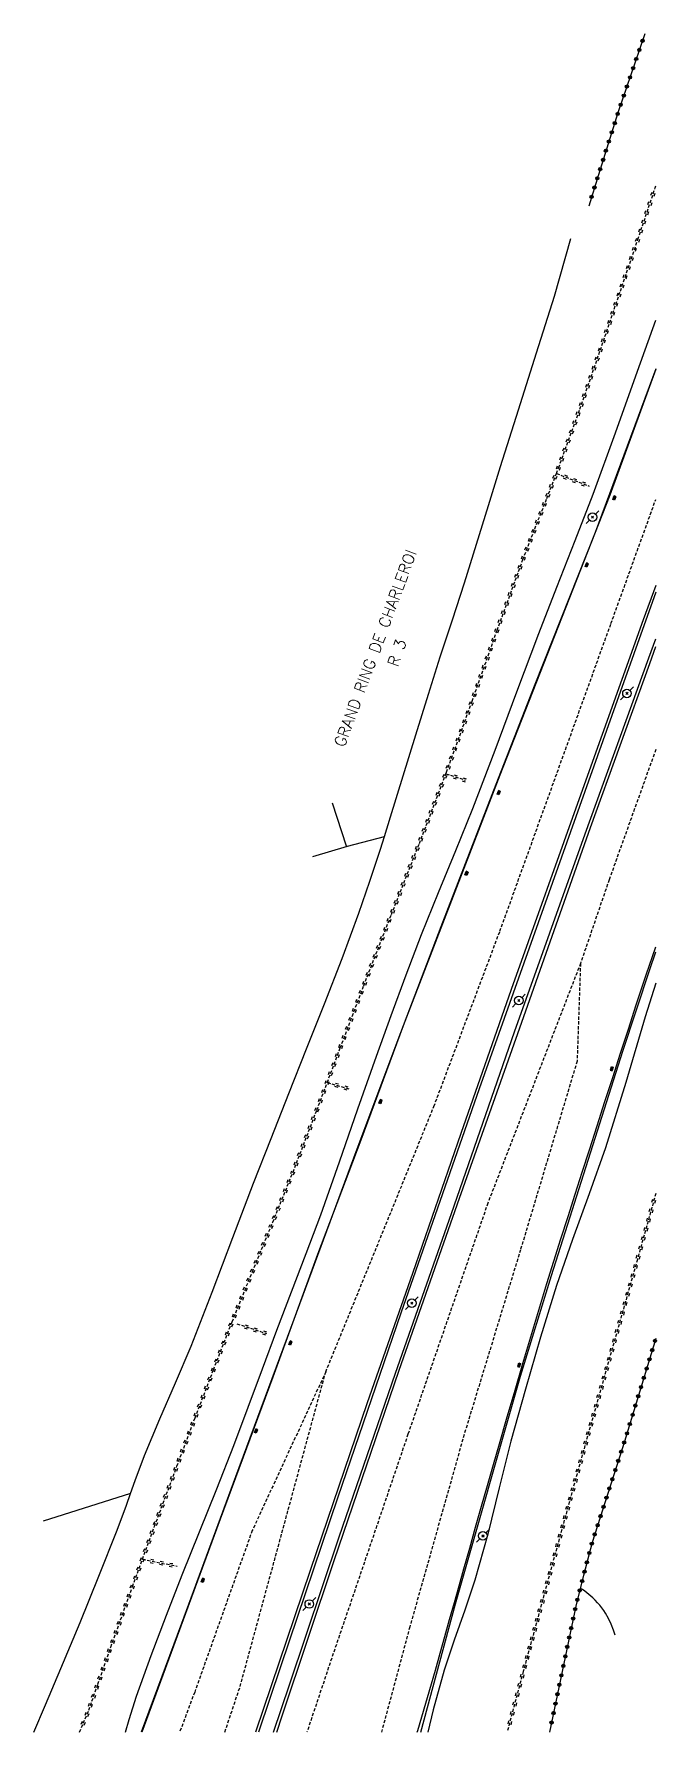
# Model space of a CAD drawing. Header units: millimetres. Extents: x 145000 to 146000, y 128000 to 128940.
# Drawn here: x 145903.4 to 146000.2, y 128676 to 128939.8 of the extents above; entities that cross this region are included whole.
import ezdxf
from ezdxf.enums import TextEntityAlignment as Align

# ---------------------------------------------------------------- set-up
doc = ezdxf.new("R2010")
doc.units = ezdxf.units.MM
doc.linetypes.add('DASHED', pattern=[0.75, 0.5, -0.25])
doc.layers.get('0').update_dxf_attribs({"linetype": 'CONTINUOUS'})
for name, color, linetype in [('W0001', 6, 'DASHED'), ('W0008', 7, 'CONTINUOUS'), ('W0010', 4, 'CONTINUOUS'), ('W0211', 2, 'CONTINUOUS'), ('W0220', 5, 'DASHED'), ('W0322', 7, 'CONTINUOUS'), ('W0323', 7, 'CONTINUOUS'), ('W0330', 7, 'CONTINUOUS'), ('W0401', 7, 'CONTINUOUS'), ('W0473', 7, 'CONTINUOUS'), ('W0989', 7, 'CONTINUOUS'), ('W0990', 7, 'CONTINUOUS')]:
    doc.layers.add(name, color=color, linetype=linetype)
doc.styles.get("Standard").update_dxf_attribs({"font": 'romans.shx', "width": 0.85})

msp = doc.modelspace()

# ---------------------------------------------------------------- texts
at = {"layer": 'W0989'}
msp.add_text('GRAND RING DE CHARLEROI', height=1.75, rotation=69.6401, dxfattribs=at).set_placement((145956.41, 128844.37), align=Align.MIDDLE_CENTER)
at = {"layer": 'W0990'}
msp.add_text('R 3', height=1.75, rotation=70.8684, dxfattribs=at).set_placement((145959.78, 128843.65), align=Align.MIDDLE_CENTER)

# ---------------------------------------------------------------- blocks, each defined once
blk = doc.blocks.new('T401')
for p, q in [((-0.3, 0.3), (0, 0.3)), ((-0.3, -0.25), (-0.3, 0.3)), ((-0.3, 0.15), (0, 0.15)), ((-0.3, 0), (0, 0)), ((0, 0.3), (0, -0.25)), ((-0.3, -0.15), (0, -0.15)), ((-0.3, -0.25), (-0.3, -0.3)), ((-0.3, -0.3), (0, -0.3)), ((0, -0.3), (0, -0.25))]:
    blk.add_line(p, q)
blk = doc.blocks.new('T473')
for p, q in [((-0.166667, 0.166667), (0.166667, -0.166667)), ((-0.166667, -0.166667), (0.166667, 0.166667)), ((0.500001, 0.500001), (1.000002, 1.000002)), ((-1.000002, -1.000002), (-0.500001, -0.500001))]:
    blk.add_line(p, q)
blk.add_ellipse((0, 0), major_axis=(0.471405, 0.471405), ratio=1, start_param=5.4977871438, end_param=11.780972451)
blk = doc.blocks.new('t323o')
at = {"color": 0, "linetype": 'Continuous'}
for radius in [0.25, 0.15]:
    blk.add_circle((0, 0), radius, dxfattribs=at)
blk = doc.blocks.new('t220o')
at = {"color": 0, "linetype": 'Continuous'}
for p, q in [((-0.25, 0.25), (0.25, 0.25)), ((-0.25, -0.25), (0.25, -0.25))]:
    blk.add_line(p, q, dxfattribs=at)
blk = doc.blocks.new('t322o')
at = {"color": 0, "linetype": 'Continuous'}
for radius in [0.25, 0.15]:
    blk.add_circle((0, 0), radius, dxfattribs=at)

# ---------------------------------------------------------------- linework, layer by layer
at = {"layer": 'W0001'}
for points in [[(145948.72, 128731.96), (145956.65, 128751.38), (145965.52, 128773.18), (145975.77, 128800.39), (145993.03, 128848.18), (146000, 128867.48)], [(146000, 128828.62), (145992.75, 128808.4), (145988.3, 128795.4)], [(145988.3, 128795.4), (145973.91, 128758.18), (145961.49, 128722.26), (145949.4, 128686.77), (145945.8, 128676)], [(145988.3, 128795.4), (145987.77, 128780.21), (145978.98, 128750.93), (145970.22, 128722.21), (145961.78, 128692.35), (145957.38, 128676)], [(145948.72, 128731.96), (145937.3, 128707.32), (145928.35, 128682.21), (145926.02, 128676)], [(145933.04, 128676), (145935.41, 128683.08), (145948.72, 128731.96)]]:
    msp.add_lwpolyline(points, dxfattribs=at)
at = {"layer": 'W0008'}
for points in [[(146000, 128887.74), (145992.85, 128868.12), (145975.77, 128824.67), (145968.49, 128805.83), (145960.74, 128785.71), (145954.16, 128767.96), (145947.44, 128750.16), (145940.48, 128731.15), (145932.32, 128709.07), (145923.38, 128684.82), (145920.15, 128676)], [(146000, 128854.12), (145998.06, 128848.78), (145988.33, 128821.67), (145977.54, 128791.34), (145969.69, 128768.98), (145962.17, 128747.23), (145955.15, 128727.12), (145946.29, 128701.12), (145937.8, 128676)], [(145941.1, 128676), (145941.94, 128678.53), (145950.03, 128702.67), (145960.11, 128732.2), (145969.48, 128758.94), (145978.57, 128784.52), (145989.85, 128816.49), (145999.05, 128842.01), (146000, 128844.65)], [(145963, 128676.23), (145965.79, 128685.61), (145966.51, 128688.24), (145967.24, 128690.86), (145967.97, 128693.48), (145968.7, 128696.1), (145969.44, 128698.72), (145970.17, 128701.34), (145971.09, 128704.58), (145972.01, 128707.83), (145972.93, 128711.07), (145973.86, 128714.31), (145974.79, 128717.55), (145975.73, 128720.78), (145976.93, 128724.94), (145978.14, 128729.1), (145979.36, 128733.26), (145980.58, 128737.41), (145981.83, 128741.55), (145983.09, 128745.7), (145984.17, 128749.16), (145985.26, 128752.62), (145986.36, 128756.08), (145987.47, 128759.53), (145988.58, 128762.98), (145989.7, 128766.44), (145990.9, 128770.19), (145992.1, 128773.95), (145993.31, 128777.7), (145994.52, 128781.45), (145995.74, 128785.2), (145996.97, 128788.95), (145998.53, 128793.63), (146000, 128797.99)], [(145962.94, 128676), (145963, 128676.23)]]:
    msp.add_lwpolyline(points, dxfattribs=at)
at = {"layer": 'W0010'}
for points in [[(146000, 128887.79), (145990.57, 128862.32), (145981.19, 128838.71), (145974.76, 128822.26), (145966.59, 128801.09), (145959.91, 128783.54), (145953.03, 128765.16), (145943.24, 128738.68), (145934.7, 128715.64), (145926.29, 128692.84), (145920.03, 128676)], [(146000, 128853.07), (145993.17, 128833.92), (145982.53, 128804.01), (145972.58, 128775.92), (145960.38, 128741.06), (145950.6, 128712.48), (145941.74, 128686.31), (145938.29, 128676)], [(145940.61, 128676), (145943.06, 128683.34), (145950.8, 128706.34), (145959.54, 128731.75), (145968.23, 128756.54), (145978.07, 128784.79), (145989.02, 128815.51), (145998.92, 128842.87), (146000, 128845.84)], [(145963.5, 128676), (145968.88, 128695.9), (145979, 128731.29), (145983.77, 128746.94), (145994.89, 128781.76), (145999.06, 128794.45), (146000, 128797.21)]]:
    msp.add_lwpolyline(points, dxfattribs=at)
at = {"layer": 'W0211'}
for points in [[(145917.58, 128676), (145918.17, 128677.94), (145919.33, 128681.58), (145921.6, 128687.89), (145923.99, 128694.16), (145926.42, 128700.42), (145929.08, 128707.11), (145931.78, 128713.79), (145934.43, 128720.49), (145936.68, 128726.46), (145938.89, 128732.44), (145941.11, 128738.41), (145943.39, 128744.39), (145945.69, 128750.36), (145947.94, 128756.35), (145950.86, 128764.56), (145953.7, 128772.79), (145956.59, 128781.01), (145958.88, 128787.32), (145961.19, 128793.62), (145963.58, 128799.9), (145966.22, 128806.44), (145968.93, 128812.95), (145971.59, 128819.48), (145975.06, 128828.52), (145978.42, 128837.59), (145981.83, 128846.65), (145984.64, 128853.87), (145987.48, 128861.08), (145990.27, 128868.32), (145993.76, 128877.85), (145997.15, 128887.42), (146000, 128895.32)], [(146000, 128792.32), (145998.36, 128787.08), (145995.37, 128776.88), (145992.19, 128766.74), (145989.67, 128759.62), (145987.06, 128752.52), (145984.58, 128745.38), (145982.08, 128737.35), (145979.74, 128729.26), (145977.5, 128721.16), (145975.66, 128713.96), (145973.89, 128706.74), (145971.9, 128699.59), (145970.33, 128694.92), (145968.67, 128690.27), (145967.12, 128685.6), (145965.43, 128679.47), (145964.58, 128676)]]:
    msp.add_lwpolyline(points, dxfattribs=at)
at = {"layer": 'W0220'}
for points in [[(145910.46, 128676), (145911.9, 128679.39), (145913.3, 128683.42), (145915.32, 128689.21), (145918.69, 128698.59), (145920.25, 128702.85), (145922.11, 128707.96), (145925.59, 128717.3), (145928.41, 128724.79), (145931.27, 128732.27), (145934.17, 128739.73), (145937.31, 128747.49), (145940.49, 128755.23), (145943.63, 128762.99), (145947.34, 128772.62), (145948.95, 128776.91), (145950.97, 128782.27), (145954.62, 128791.92), (145958.92, 128802.99), (145963.26, 128814.04), (145967.4, 128824.87), (145967.49, 128825.12), (145971.46, 128836.12), (145975.34, 128847.15), (145979.35, 128858.13), (145981.19, 128862.89), (145983.07, 128867.64), (145984.55, 128871.51), (145984.9, 128872.4), (145988.21, 128881.51), (145991.38, 128890.67), (145994.5, 128899.85), (145997.22, 128907.86), (145999.91, 128915.89), (146000, 128916.17)], [(145984.55, 128871.51), (145989.63, 128869.55)], [(145967.4, 128824.87), (145970.39, 128823.87)], [(145948.95, 128776.91), (145952.49, 128775.89)], [(146000, 128759.68), (145997.14, 128749.41), (145992.44, 128732.77), (145987.76, 128716.13), (145983.21, 128699.46), (145979.4, 128685.41), (145976.9, 128676)], [(145934.91, 128739.43), (145939.52, 128737.9)], [(145920.25, 128702.85), (145925.62, 128701.76)]]:
    msp.add_lwpolyline(points, dxfattribs=at)
at = {"layer": 'W0322'}
msp.add_lwpolyline([(145998.32, 128939.79), (145997.45, 128937.35), (145994.12, 128927.53), (145992.59, 128922.71), (145991.08, 128917.89), (145989.57, 128913.06)], dxfattribs=at)
at = {"layer": 'W0323'}
msp.add_lwpolyline([(146000, 128737.15), (145995.14, 128721.14), (145990.09, 128705.43), (145988.77, 128700.31), (145987.62, 128695.83), (145983.5, 128676)], dxfattribs=at)
at = {"layer": 'W0330'}
for points in [[(145984.25, 128899.06), (145986.8, 128908.03)], [(145903.37, 128676), (145905.19, 128680.25), (145907.57, 128685.89), (145910.55, 128693.03), (145913.48, 128700.19), (145916.31, 128707.38), (145917.73, 128711.24), (145918.4, 128713.08), (145919.12, 128715.1), (145920.57, 128718.94), (145922.92, 128724.63), (145925.39, 128730.27), (145927.8, 128735.93), (145931.09, 128744.35), (145934.27, 128752.81), (145937.48, 128761.26), (145940.21, 128768.22), (145942.98, 128775.17), (145945.72, 128782.12), (145948.5, 128789.13), (145951.26, 128796.15), (145953.87, 128803.21), (145955.57, 128808.18), (145957.2, 128813.17), (145957.82, 128815.12), (145958.8, 128818.17), (145960.77, 128824.52), (145962.7, 128830.89), (145964.67, 128837.24), (145966.52, 128843.01), (145968.39, 128848.78), (145970.25, 128854.54), (145972.14, 128860.55), (145974, 128866.56), (145975.87, 128872.57), (145978.66, 128881.4), (145981.46, 128890.23), (145984.25, 128899.06)], [(145951.92, 128813.59), (145949.74, 128820.28)], [(145946.72, 128812.03), (145952.09, 128813.64), (145957.82, 128815.12)], [(145918.4, 128713.08), (145904.83, 128708.75)], [(145993.71, 128691.03), (145993.42, 128691.85), (145993.08, 128692.75), (145992.67, 128693.62), (145992.19, 128694.45), (145991.91, 128694.87), (145991.6, 128695.29), (145991.28, 128695.69), (145990.95, 128696.09), (145990.6, 128696.47), (145990.24, 128696.83), (145989.93, 128697.11), (145989.62, 128697.38), (145989.3, 128697.65), (145988.96, 128697.9), (145988.62, 128698.14), (145988.27, 128698.37)]]:
    msp.add_lwpolyline(points, dxfattribs=at)

# ---------------------------------------------------------------- block references
at = {"layer": 'W0220'}
for p, rotation in [((145999.1, 128913.46), 71.494424014594), ((145999.57, 128914.88), 71.494424014594), ((145998.14, 128910.61), 71.494424014594), ((145998.62, 128912.03), 71.494424014594), ((145997.19, 128907.77), 71.20761268305947), ((145997.67, 128909.19), 71.494424014594), ((145996.22, 128904.93), 71.20761268305947), ((145996.71, 128906.35), 71.20761268305947), ((145995.26, 128902.09), 71.20761268305947), ((145995.74, 128903.51), 71.20761268305947), ((145994.78, 128900.67), 71.20761268305947), ((145993.81, 128897.83), 71.2285708589479), ((145994.29, 128899.25), 71.2285708589479), ((145992.84, 128894.99), 71.2285708589479), ((145993.33, 128896.41), 71.2285708589479), ((145991.88, 128892.14), 71.2285708589479), ((145992.36, 128893.57), 71.2285708589479), ((145990.91, 128889.31), 70.89769928003248), ((145991.4, 128890.72), 71.2285708589479), ((145989.92, 128886.47), 70.89769928003248), ((145990.41, 128887.89), 70.89769928003248), ((145988.94, 128883.64), 70.89769928003248), ((145989.43, 128885.06), 70.89769928003248), ((145987.95, 128880.81), 70.04113903040071), ((145988.45, 128882.22), 70.89769928003248), ((145987.44, 128879.4), 70.04113903040071), ((145986.41, 128876.58), 70.04113903040071), ((145986.93, 128877.99), 70.04113903040071), ((145985.39, 128873.76), 70.04113903040071), ((145985.9, 128875.17), 70.04113903040071), ((145984.34, 128870.95), 68.95355372790213), ((145984.88, 128872.35), 68.98386959293639), ((145985.95, 128870.97), 338.9125745013415), ((145987.35, 128870.43), 338.9125745013415), ((145983.26, 128868.15), 68.95355372790213), ((145983.8, 128869.55), 68.95355372790213), ((145988.75, 128869.89), 338.9125745013415), ((145982.16, 128865.35), 68.49445321317297), ((145982.71, 128866.75), 68.49445321317297), ((145981.07, 128862.56), 68.80701102380925), ((145981.62, 128863.96), 68.49445321317297), ((145979.98, 128859.77), 68.80701102380925), ((145980.52, 128861.16), 68.80701102380925), ((145979.44, 128858.37), 68.80701102380925), ((145978.41, 128855.55), 69.94193193343685), ((145978.92, 128856.96), 69.94193193343685), ((145977.38, 128852.73), 69.94193193343685), ((145977.89, 128854.14), 69.94193193343685), ((145976.35, 128849.92), 69.94193193343685), ((145976.86, 128851.32), 69.94193193343685), ((145975.32, 128847.1), 70.6336331529232), ((145975.83, 128848.51), 69.94193193343685), ((145974.33, 128844.27), 70.6336331529232), ((145974.82, 128845.68), 70.6336331529232), ((145973.33, 128841.44), 70.6336331529232), ((145973.83, 128842.85), 70.6336331529232), ((145972.34, 128838.61), 70.6336331529232), ((145972.83, 128840.02), 70.6336331529232), ((145971.84, 128837.19), 70.6336331529232), ((145970.83, 128834.37), 70.15592708829836), ((145971.34, 128835.78), 70.15592708829836), ((145969.81, 128831.54), 70.15592708829836), ((145970.32, 128832.95), 70.15592708829836), ((145968.79, 128828.72), 70.15592708829836), ((145969.3, 128830.13), 70.15592708829836), ((145967.77, 128825.9), 70.15592708829836), ((145968.28, 128827.31), 70.15592708829836), ((145966.72, 128823.09), 69.07848438263188), ((145967.25, 128824.49), 69.07848438263188), ((145968.82, 128824.39), 341.5305771862955), ((145970.24, 128823.92), 341.5305771862955), ((145965.65, 128820.29), 69.07848438263188), ((145966.18, 128821.69), 69.07848438263188), ((145965.11, 128818.89), 69.07848438263188), ((145964.04, 128816.09), 69.07848438263188), ((145964.57, 128817.49), 69.07848438263188), ((145962.96, 128813.29), 68.59478461718396), ((145963.5, 128814.69), 69.07848438263188), ((145961.87, 128810.49), 68.59478461718396), ((145962.41, 128811.89), 68.59478461718396), ((145960.77, 128807.7), 68.59478461718396), ((145961.32, 128809.1), 68.59478461718396), ((145959.68, 128804.91), 68.59478461718396), ((145960.22, 128806.3), 68.59478461718396), ((145958.58, 128802.11), 68.73999701592845), ((145959.13, 128803.51), 68.59478461718396), ((145957.5, 128799.32), 68.73999701592845), ((145958.04, 128800.72), 68.73999701592845), ((145956.41, 128796.52), 68.73999701592845), ((145956.95, 128797.92), 68.73999701592845), ((145955.86, 128795.12), 68.73999701592845), ((145954.78, 128792.33), 68.73999701592845), ((145955.32, 128793.73), 68.73999701592845), ((145953.71, 128789.52), 69.27949524460433), ((145954.24, 128790.93), 69.27949524460433), ((145952.65, 128786.72), 69.27949524460433), ((145953.18, 128788.12), 69.27949524460433), ((145951.59, 128783.91), 69.27949524460433), ((145952.12, 128785.32), 69.27949524460433), ((145950.53, 128781.11), 69.40295727561063), ((145951.06, 128782.51), 69.27949524460433), ((145949.47, 128778.3), 69.40295727561063), ((145950, 128779.7), 69.40295727561063), ((145948.42, 128775.49), 69.40598057649167), ((145948.95, 128776.89), 69.40598057649167), ((145950.4, 128776.5), 343.8580205596169), ((145951.84, 128776.08), 343.8580205596169), ((145947.36, 128772.68), 69.40598057649167), ((145947.89, 128774.08), 69.40598057649167), ((145946.82, 128771.28), 68.91543370961345), ((145945.75, 128768.48), 68.91543370961345), ((145946.29, 128769.88), 68.91543370961345), ((145944.67, 128765.68), 68.91543370961345), ((145945.21, 128767.08), 68.91543370961345), ((145943.59, 128762.88), 68.0015456765645), ((145944.13, 128764.28), 68.91543370961345), ((145942.46, 128760.1), 68.0015456765645), ((145943.02, 128761.49), 68.0015456765645), ((145941.34, 128757.32), 68.0015456765645), ((145941.9, 128758.71), 68.0015456765645), ((145999.25, 128756.97), 254.4194610993625), ((145999.65, 128758.42), 254.4194610993625), ((145940.21, 128754.54), 67.6113010574952), ((145940.78, 128755.93), 68.0015456765645), ((145998.84, 128755.53), 254.4194610993625), ((145939.07, 128751.77), 67.6113010574952), ((145939.64, 128753.15), 67.6113010574952), ((145998.04, 128752.64), 254.4194610993625), ((145998.44, 128754.08), 254.4194610993625), ((145937.92, 128748.99), 67.6113010574952), ((145938.5, 128750.38), 67.6113010574952), ((145997.23, 128749.75), 254.4194610993625), ((145997.63, 128751.19), 254.4194610993625), ((145937.35, 128747.61), 67.6113010574952), ((145996.42, 128746.86), 254.2262500727018), ((145996.82, 128748.31), 254.2262500727018), ((145936.23, 128744.83), 68.00789345150166), ((145936.79, 128746.22), 68.00789345150166), ((145995.6, 128743.97), 254.2262500727018), ((145996.01, 128745.42), 254.2262500727018), ((145935.11, 128742.04), 68.00789345150166), ((145935.67, 128743.43), 68.00789345150166), ((145994.79, 128741.09), 254.2262500727018), ((145995.19, 128742.53), 254.2262500727018), ((145933.99, 128739.26), 68.71428778177744), ((145934.54, 128740.65), 68.00789345150166), ((145936.33, 128738.96), 341.6805141401335), ((145937.75, 128738.49), 341.6805141401335), ((145994.38, 128739.64), 254.2262500727018), ((145932.9, 128736.46), 68.71428778177744), ((145933.44, 128737.86), 68.71428778177744), ((145939.18, 128738.02), 341.6805141401335), ((145993.56, 128736.76), 254.2262500727018), ((145993.97, 128738.2), 254.2262500727018), ((145931.81, 128733.67), 68.71428778177744), ((145932.35, 128735.07), 68.71428778177744), ((145992.75, 128733.87), 254.2262500727018), ((145993.15, 128735.31), 254.2262500727018), ((145930.73, 128730.87), 69.10636786945105), ((145931.26, 128732.27), 69.10636786945105), ((145991.93, 128730.98), 254.3163889963334), ((145992.34, 128732.43), 254.3163889963334), ((145929.66, 128728.07), 69.10636786945105), ((145930.2, 128729.47), 69.10636786945105), ((145991.12, 128728.09), 254.3163889963334), ((145991.53, 128729.54), 254.3163889963334), ((145928.59, 128725.26), 69.10636786945105), ((145929.13, 128726.67), 69.10636786945105), ((145990.31, 128725.21), 254.3163889963334), ((145990.72, 128726.65), 254.3163889963334), ((145928.06, 128723.86), 69.36019152988193), ((145989.91, 128723.76), 254.3163889963334), ((145927, 128721.05), 69.36019152988193), ((145927.53, 128722.46), 69.36019152988193), ((145989.1, 128720.87), 254.3163889963334), ((145989.5, 128722.32), 254.3163889963334), ((145925.94, 128718.25), 69.36019152988193), ((145926.47, 128719.65), 69.36019152988193), ((145988.28, 128717.98), 254.3163889963334), ((145988.69, 128719.43), 254.3163889963334), ((145924.89, 128715.44), 69.59863337186174), ((145925.42, 128716.84), 69.59863337186174), ((145987.48, 128715.09), 254.7207511287651), ((145987.88, 128716.54), 254.3163889963334), ((145923.85, 128712.62), 69.59863337186174), ((145924.37, 128714.03), 69.59863337186174), ((145986.69, 128712.2), 254.7207511287651), ((145987.09, 128713.65), 254.7207511287651), ((145922.8, 128709.81), 69.59863337186174), ((145923.33, 128711.22), 69.59863337186174), ((145986.29, 128710.75), 254.7207511287651), ((145921.76, 128707), 69.92961551219487), ((145922.28, 128708.41), 69.59863337186174), ((145985.5, 128707.86), 254.7207511287651), ((145985.9, 128709.31), 254.7207511287651), ((145920.73, 128704.18), 69.92961551219487), ((145921.25, 128705.59), 69.92961551219487), ((145984.71, 128704.97), 254.7207511287651), ((145985.11, 128706.41), 254.7207511287651), ((145920.22, 128702.77), 69.91751175793752), ((145921.72, 128702.55), 348.6122200473399), ((145923.19, 128702.25), 348.6122200473399), ((145924.66, 128701.96), 348.6122200473399), ((145983.92, 128702.07), 254.7207511287651), ((145984.32, 128703.52), 254.7207511287651), ((145919.19, 128699.95), 69.91751175793752), ((145919.7, 128701.36), 69.91751175793752), ((145983.13, 128699.18), 254.8177454576303), ((145983.53, 128700.62), 254.7207511287651), ((145918.17, 128697.13), 70.24761678542527), ((145918.67, 128698.55), 70.24761678542527), ((145982.35, 128696.28), 254.8177454576303), ((145982.74, 128697.73), 254.8177454576303), ((145917.15, 128694.31), 70.24761678542527), ((145917.66, 128695.72), 70.24761678542527), ((145981.95, 128694.83), 254.8177454576303), ((145916.14, 128691.49), 70.24761678542527), ((145916.65, 128692.9), 70.24761678542527), ((145981.17, 128691.94), 254.8177454576303), ((145981.56, 128693.39), 254.8177454576303), ((145915.13, 128688.66), 70.73156633998775), ((145915.63, 128690.07), 70.24761678542527), ((145980.38, 128689.04), 254.8177454576303), ((145980.78, 128690.49), 254.8177454576303), ((145914.14, 128685.83), 70.73156633998775), ((145914.63, 128687.25), 70.73156633998775), ((145979.6, 128686.15), 254.8177454576303), ((145979.99, 128687.6), 254.8177454576303), ((145913.15, 128683), 70.94460489106407), ((145913.64, 128684.41), 70.73156633998775), ((145978.82, 128683.25), 255.1603038981124), ((145979.21, 128684.7), 255.1603038981124), ((145912.66, 128681.58), 70.94460489106407), ((145978.06, 128680.35), 255.1603038981124), ((145978.44, 128681.8), 255.1603038981124), ((145911.64, 128678.76), 66.96484277209835), ((145912.17, 128680.16), 70.94460489106407), ((145977.67, 128678.9), 255.1603038981124), ((145911.05, 128677.38), 66.96484277209835), ((145977.29, 128677.45), 255.1603038981124)]:
    msp.add_blockref('t220o', p, dxfattribs=dict(at, rotation=rotation))
at = {"layer": 'W0322'}
for p, rotation in [((145997.44, 128937.31), 251.2820164517673), ((145997.94, 128938.73), 250.4907174464664), ((145996.48, 128934.47), 251.2820164517673), ((145996.96, 128935.89), 251.2820164517673), ((145995.51, 128931.63), 251.2820164517673), ((145996, 128933.05), 251.2820164517673), ((145994.55, 128928.79), 251.2820164517673), ((145995.03, 128930.21), 251.2820164517673), ((145993.62, 128925.94), 252.2816589558927), ((145994.07, 128927.37), 252.2816589558927), ((145992.7, 128923.08), 252.2816589558927), ((145993.16, 128924.51), 252.2816589558927), ((145992.25, 128921.65), 252.6615215418782), ((145991.36, 128918.79), 252.6615215418782), ((145991.81, 128920.22), 252.6615215418782), ((145990.47, 128915.92), 252.6648975740779), ((145990.91, 128917.36), 252.6648975740779), ((145990.02, 128914.49), 252.6648975740779)]:
    msp.add_blockref('t322o', p, dxfattribs=dict(at, rotation=rotation))
at = {"layer": 'W0323'}
for p, rotation in [((145999.88, 128736.77), 253.1193308187568), ((145999.01, 128733.9), 253.1193308187568), ((145999.45, 128735.33), 253.1193308187568), ((145998.14, 128731.03), 253.1193308187568), ((145998.58, 128732.46), 253.1193308187568), ((145997.27, 128728.16), 253.1193308187568), ((145997.71, 128729.59), 253.1193308187568), ((145996.4, 128725.28), 253.1193308187568), ((145996.83, 128726.72), 253.1193308187568), ((145995.96, 128723.85), 253.1193308187568), ((145995.09, 128720.98), 252.1776877426934), ((145995.53, 128722.41), 253.1193308187568), ((145994.17, 128718.12), 252.1776877426934), ((145994.63, 128719.55), 252.1776877426934), ((145993.25, 128715.27), 252.1776877426934), ((145993.71, 128716.69), 252.1776877426934), ((145992.33, 128712.41), 252.1776877426934), ((145992.79, 128713.84), 252.1776877426934), ((145991.42, 128709.55), 252.1776877426934), ((145991.88, 128710.98), 252.1776877426934), ((145990.96, 128708.13), 252.1776877426934), ((145990.05, 128705.27), 255.5666243696), ((145990.5, 128706.7), 252.1776877426934), ((145989.3, 128702.36), 255.5666243696), ((145989.67, 128703.82), 255.5666243696), ((145988.55, 128699.46), 255.561413577913), ((145988.93, 128700.91), 255.5666243696), ((145987.81, 128696.55), 255.561413577913), ((145988.18, 128698), 255.561413577913), ((145987.16, 128693.62), 258.2539826488688), ((145987.47, 128695.09), 258.2539826488688), ((145986.85, 128692.15), 258.2539826488688), ((145986.24, 128689.22), 258.2539826488688), ((145986.55, 128690.69), 258.2539826488688), ((145985.63, 128686.28), 258.2539826488688), ((145985.94, 128687.75), 258.2539826488688), ((145985.02, 128683.34), 258.2539826488688), ((145985.33, 128684.81), 258.2539826488688), ((145984.41, 128680.41), 258.2539826488688), ((145984.72, 128681.87), 258.2539826488688), ((145984.11, 128678.94), 258.2539826488688), ((145983.8, 128677.47), 258.2539826488688)]:
    msp.add_blockref('t323o', p, dxfattribs=dict(at, rotation=rotation))
at = {"layer": 'W0401'}
for p, rotation in [((145993.41, 128867.76), 158.5381335998946), ((145989.12, 128857.33), 158.5381335998946), ((145975.45, 128821.98), 158.8902161912304), ((145970.45, 128809.43), 158.8902161912304), ((145993.31, 128778.99), 342.1119138562023), ((145957.08, 128773.97), 159.6742399456778), ((145943.08, 128736.5), 159.9064117359449), ((145978.9, 128732.98), 343.6747140722673), ((145937.75, 128722.82), 159.7219146660845), ((145929.48, 128699.62), 159.7573770082552)]:
    msp.add_blockref('T401', p, dxfattribs=dict(at, rotation=rotation))
at = {"layer": 'W0473'}
for p in [(145990.17, 128864.73), (145995.52, 128837.35), (145978.72, 128789.63)]:
    msp.add_blockref('T473', p, dxfattribs=at)
at = {"layer": 'W0473', "rotation": 359.9999899820874}
for p in [(145962.09, 128742.63), (145973.14, 128706.49), (145946.16, 128695.89)]:
    msp.add_blockref('T473', p, dxfattribs=at)

msp.set_redraw_order([(e.dxf.handle, doc.entitydb.next_handle()) for e in msp.query("TEXT MTEXT ATTDEF DIMENSION ARC_DIMENSION")])  # texts and dimensions are drawn at this point

doc.saveas('drawing.dxf')
